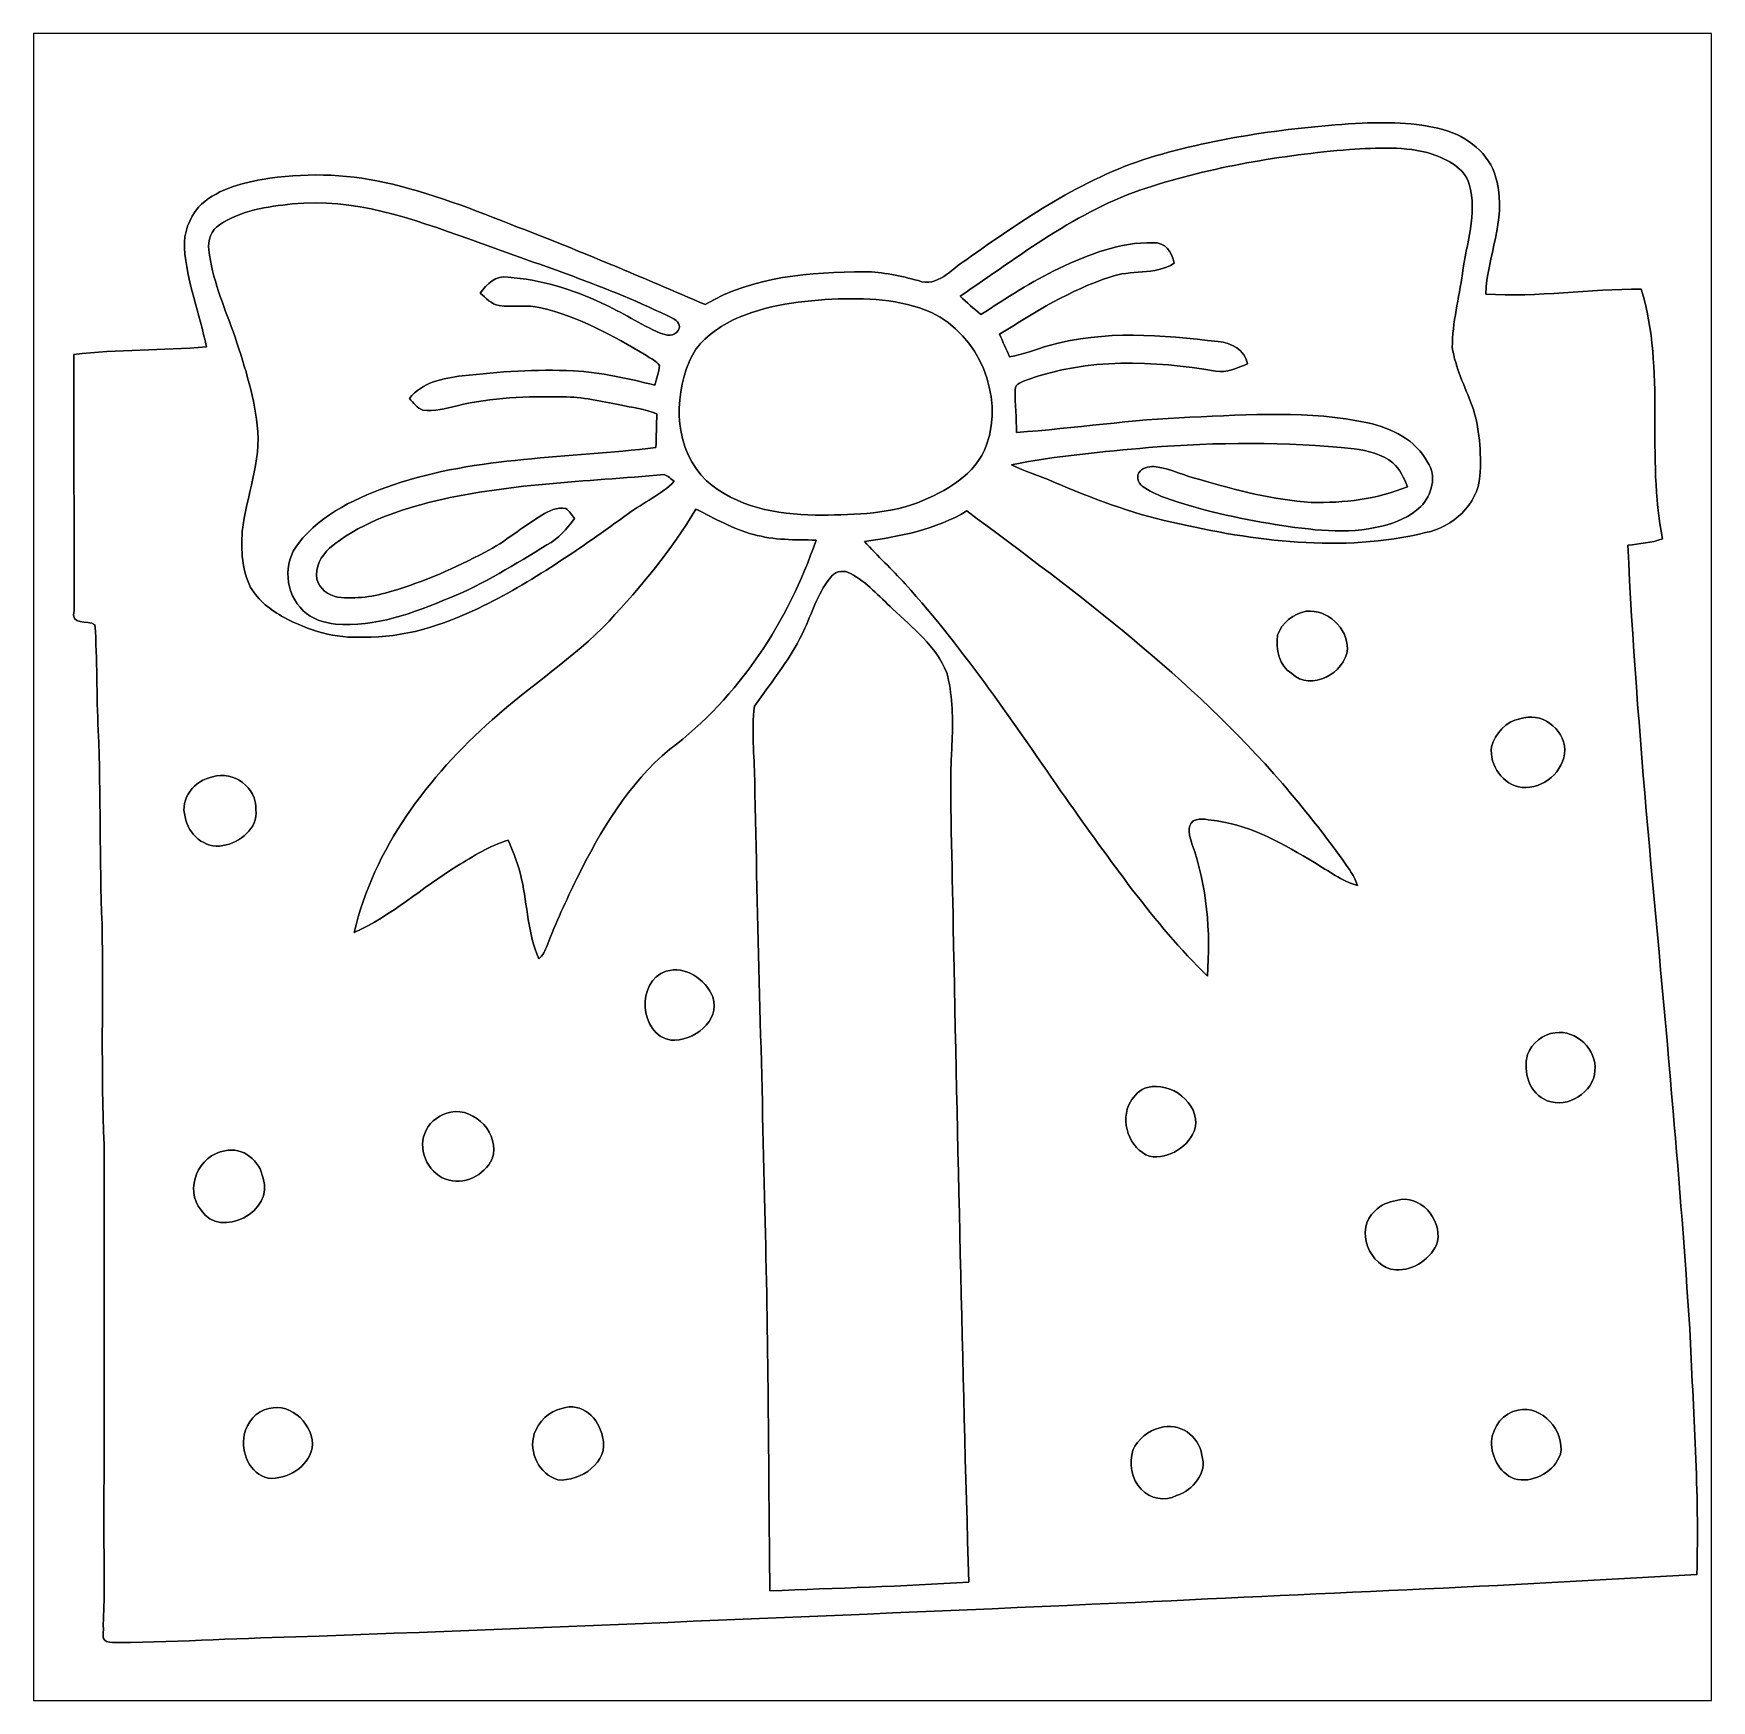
# Model space of a CAD drawing. Header units: centimetres. Extents: x -16.8 to 16.8, y -16.7 to 16.7.
import ezdxf

# ---------------------------------------------------------------- set-up
doc = ezdxf.new("R2010")
doc.units = ezdxf.units.CM
doc.header["$MEASUREMENT"] = 0
doc.layers.add('Layer 1', color=7, linetype='Continuous')

msp = doc.modelspace()

# ---------------------------------------------------------------- linework, layer by layer
at = {"layer": 'Layer 1', "color": 7}
for points, knots in [([(-16.77458, 16.66875), (-16.77458, 16.66875), (16.77458, 16.66875), (16.77458, 16.66875), (16.77458, 16.66875), (16.77458, 16.66875), (16.77458, -16.66875), (16.77458, -16.66875), (16.77458, -16.66875), (16.77458, -16.66875), (-16.77458, -16.66875), (-16.77458, -16.66875), (-16.77458, -16.66875), (-16.77458, -16.66875), (-16.77458, 16.66875), (-16.77458, 16.66875), (-16.77458, 16.66875), (-16.77458, 16.66875), (-16.77458, 16.66875), (-16.77458, 16.66875)], [0, 0, 0, 0, 0.16666667, 0.16666667, 0.16666667, 0.16666667, 0.33333333, 0.33333333, 0.33333333, 0.33333333, 0.5, 0.5, 0.5, 0.5, 0.66666667, 0.66666667, 0.66666667, 0.66666667, 1, 1, 1, 1]), ([(9.79029, 14.87699), (8.35201, 14.79585), (6.91339, 14.59512), (5.53014, 14.18308), (5.53014, 14.18308), (4.18359, 13.76116), (3.00531, 12.94553), (1.86478, 12.13908), (1.86478, 12.13908), (1.57268, 11.95423), (1.30246, 11.58628), (0.91475, 11.72704), (0.91475, 11.72704), (0.56303, 11.81876), (0.20743, 11.90449), (-0.15804, 11.90519), (-0.15804, 11.90519), (-1.24425, 11.89531), (-2.38725, 11.82017), (-3.34292, 11.24832), (-3.34292, 11.24832), (-4.58646, 11.78384), (-5.83283, 12.31336), (-7.09683, 12.79948), (-7.09683, 12.79948), (-7.96819, 13.14274), (-8.84273, 13.49199), (-9.75995, 13.69307), (-9.75995, 13.69307), (-10.5597, 13.87369), (-11.39402, 13.88181), (-12.20188, 13.75163), (-12.20188, 13.75163), (-12.65978, 13.66908), (-13.14062, 13.53644), (-13.47858, 13.19671), (-13.47858, 13.19671), (-13.66485, 12.97199), (-13.77315, 12.67848), (-13.75904, 12.38497), (-13.75904, 12.38497), (-13.70965, 11.70587), (-13.45353, 11.06593), (-13.31877, 10.40306), (-13.31877, 10.40306), (-14.20036, 10.32192), (-15.08936, 10.3572), (-15.96919, 10.25031), (-15.96919, 10.25031), (-15.97836, 8.54428), (-15.95614, 6.83789), (-15.96284, 5.13151), (-15.96284, 5.13151), (-16.04857, 4.82812), (-15.69896, 4.94171), (-15.54798, 4.84611), (-15.54798, 4.84611), (-15.49753, 4.14302), (-15.51693, 3.43676), (-15.48095, 2.73297), (-15.48095, 2.73297), (-15.42697, 1.44039), (-15.45731, 0.1464), (-15.40475, -1.14618), (-15.40475, -1.14618), (-15.38111, -2.61585), (-15.42838, -4.08658), (-15.36559, -5.5559), (-15.36559, -5.5559), (-15.36065, -7.79039), (-15.36383, -10.02453), (-15.36453, -12.25903), (-15.36453, -12.25903), (-15.38746, -13.23516), (-15.33772, -14.2113), (-15.38005, -15.18708), (-15.38005, -15.18708), (-15.35818, -15.26787), (-15.43262, -15.43932), (-15.31761, -15.48977), (-15.31761, -15.48977), (-15.16027, -15.53034), (-14.99447, -15.50141), (-14.83431, -15.51129), (-14.83431, -15.51129), (-13.57595, -15.48553), (-12.31935, -15.40475), (-11.06064, -15.38499), (-11.06064, -15.38499), (-5.74463, -15.17721), (-0.42863, -14.96166), (4.88632, -14.72424), (4.88632, -14.72424), (8.75206, -14.54044), (12.61957, -14.38204), (16.48248, -14.14815), (16.48248, -14.14815), (16.53328, -12.50597), (16.41052, -10.86626), (16.34208, -9.22655), (16.34208, -9.22655), (16.24259, -7.77734), (16.13711, -6.32813), (16.008, -4.88103), (16.008, -4.88103), (15.69508, -1.11054), (15.27563, 2.65324), (15.10312, 6.43396), (15.10312, 6.43396), (15.3349, 6.46994), (15.57337, 6.483), (15.79668, 6.56061), (15.79668, 6.56061), (15.4619, 8.20808), (15.86794, 9.93422), (15.37123, 11.55735), (15.37123, 11.55735), (14.33336, 11.56159), (13.30149, 11.38837), (12.26291, 11.45963), (12.26291, 11.45963), (12.28513, 12.21211), (12.67636, 12.93636), (12.48798, 13.69448), (12.48798, 13.69448), (12.39132, 14.19049), (11.97786, 14.56514), (11.51043, 14.71612), (11.51043, 14.71612), (10.95551, 14.89004), (10.36637, 14.89886), (9.79029, 14.87699)], [0, 0, 0, 0, 0.02941176, 0.02941176, 0.02941176, 0.02941176, 0.05882353, 0.05882353, 0.05882353, 0.05882353, 0.08823529, 0.08823529, 0.08823529, 0.08823529, 0.11764706, 0.11764706, 0.11764706, 0.11764706, 0.14705882, 0.14705882, 0.14705882, 0.14705882, 0.17647059, 0.17647059, 0.17647059, 0.17647059, 0.20588235, 0.20588235, 0.20588235, 0.20588235, 0.23529412, 0.23529412, 0.23529412, 0.23529412, 0.26470588, 0.26470588, 0.26470588, 0.26470588, 0.29411765, 0.29411765, 0.29411765, 0.29411765, 0.32352941, 0.32352941, 0.32352941, 0.32352941, 0.35294118, 0.35294118, 0.35294118, 0.35294118, 0.38235294, 0.38235294, 0.38235294, 0.38235294, 0.41176471, 0.41176471, 0.41176471, 0.41176471, 0.44117647, 0.44117647, 0.44117647, 0.44117647, 0.47058824, 0.47058824, 0.47058824, 0.47058824, 0.5, 0.5, 0.5, 0.5, 0.52941176, 0.52941176, 0.52941176, 0.52941176, 0.55882353, 0.55882353, 0.55882353, 0.55882353, 0.58823529, 0.58823529, 0.58823529, 0.58823529, 0.61764706, 0.61764706, 0.61764706, 0.61764706, 0.64705882, 0.64705882, 0.64705882, 0.64705882, 0.67647059, 0.67647059, 0.67647059, 0.67647059, 0.70588235, 0.70588235, 0.70588235, 0.70588235, 0.73529412, 0.73529412, 0.73529412, 0.73529412, 0.76470588, 0.76470588, 0.76470588, 0.76470588, 0.79411765, 0.79411765, 0.79411765, 0.79411765, 0.82352941, 0.82352941, 0.82352941, 0.82352941, 0.85294118, 0.85294118, 0.85294118, 0.85294118, 0.88235294, 0.88235294, 0.88235294, 0.88235294, 0.91176471, 0.91176471, 0.91176471, 0.91176471, 0.94117647, 0.94117647, 0.94117647, 0.94117647, 1, 1, 1, 1]), ([(9.54087, 14.34994), (10.08874, 14.37922), (10.65742, 14.42438), (11.18905, 14.25857), (11.18905, 14.25857), (11.48962, 14.15239), (11.8304, 13.98764), (11.93094, 13.6592), (11.93094, 13.6592), (12.10134, 13.06266), (11.87097, 12.46293), (11.79654, 11.87132), (11.79654, 11.87132), (11.72386, 11.37849), (11.59651, 10.89096), (11.59263, 10.39001), (11.59263, 10.39001), (11.65648, 9.98573), (11.84099, 9.61461), (11.98598, 9.23537), (11.98598, 9.23537), (12.14191, 8.7817), (12.17366, 8.2931), (12.14684, 7.81685), (12.14684, 7.81685), (12.0964, 7.24464), (11.60321, 6.79909), (11.05923, 6.68726), (11.05923, 6.68726), (9.38671, 6.28227), (7.63658, 6.51334), (5.98241, 6.89822), (5.98241, 6.89822), (5.16326, 7.07461), (4.38256, 7.37976), (3.6128, 7.70396), (3.6128, 7.70396), (3.33975, 7.82673), (3.04588, 7.90222), (2.78236, 8.04651), (2.78236, 8.04651), (3.68476, 8.22466), (4.6041, 8.30368), (5.51921, 8.38729), (5.51921, 8.38729), (6.88693, 8.49947), (8.26417, 8.50547), (9.62977, 8.36224), (9.62977, 8.36224), (9.90424, 8.32767), (10.18716, 8.25606), (10.4073, 8.08002), (10.4073, 8.08002), (10.55723, 7.96149), (10.62002, 7.77311), (10.69799, 7.60518), (10.69799, 7.60518), (10.09015, 7.35859), (9.4234, 7.27392), (8.77111, 7.29262), (8.77111, 7.29262), (8.01194, 7.34025), (7.27251, 7.53674), (6.54509, 7.747), (6.54509, 7.747), (6.25193, 7.82461), (5.97394, 7.95479), (5.67408, 8.00629), (5.67408, 8.00629), (5.56119, 8.01582), (5.42749, 8.00629), (5.34987, 7.91457), (5.34987, 7.91457), (5.26133, 7.83731), (5.31178, 7.68138), (5.39327, 7.61647), (5.39327, 7.61647), (5.52838, 7.5184), (5.68325, 7.4482), (5.83918, 7.38928), (5.83918, 7.38928), (6.55355, 7.12929), (7.30215, 6.9783), (8.04968, 6.84989), (8.04968, 6.84989), (8.75277, 6.74546), (9.48337, 6.63787), (10.18328, 6.81743), (10.18328, 6.81743), (10.46727, 6.88446), (10.74596, 7.00546), (10.96081, 7.2069), (10.96081, 7.2069), (11.18623, 7.43303), (11.28889, 7.82108), (11.09909, 8.09942), (11.09909, 8.09942), (10.86026, 8.53899), (10.37837, 8.7817), (9.906, 8.88224), (9.906, 8.88224), (8.73795, 9.13765), (7.53145, 9.04416), (6.34682, 8.99654), (6.34682, 8.99654), (5.18724, 8.94644), (4.03754, 8.77887), (2.88114, 8.68892), (2.88114, 8.68892), (2.87761, 8.97431), (2.85044, 9.25936), (2.85327, 9.54476), (2.85327, 9.54476), (2.84268, 9.67422), (3.01061, 9.70527), (3.09562, 9.74372), (3.09562, 9.74372), (4.2993, 10.18293), (5.61481, 10.12754), (6.86012, 9.91976), (6.86012, 9.91976), (7.08378, 9.86896), (7.29544, 9.98714), (7.50006, 10.06052), (7.50006, 10.06052), (7.44679, 10.34062), (7.17797, 10.48844), (6.91092, 10.50713), (6.91092, 10.50713), (5.79367, 10.64154), (4.63268, 10.73961), (3.53448, 10.4327), (3.53448, 10.4327), (3.2699, 10.3565), (3.01449, 10.24855), (2.74179, 10.20269), (2.74179, 10.20269), (2.67582, 10.35367), (2.60456, 10.50184), (2.54247, 10.65424), (2.54247, 10.65424), (3.24132, 11.09592), (3.95287, 11.54112), (4.74451, 11.79724), (4.74451, 11.79724), (5.16184, 11.95493), (5.63951, 11.82652), (6.02932, 12.07417), (6.02932, 12.07417), (6.00146, 12.29254), (5.848, 12.50174), (5.60599, 12.48445), (5.60599, 12.48445), (4.947, 12.50174), (4.31588, 12.24633), (3.7278, 11.97257), (3.7278, 11.97257), (3.181, 11.71434), (2.68005, 11.37179), (2.16853, 11.05253), (2.16853, 11.05253), (2.02777, 11.17177), (1.8796, 11.28289), (1.7526, 11.41765), (1.7526, 11.41765), (2.94146, 12.21669), (4.09469, 13.12933), (5.47441, 13.57947), (5.47441, 13.57947), (6.78956, 14.00704), (8.16504, 14.23317), (9.54087, 14.34994)], [0, 0, 0, 0, 0.02272727, 0.02272727, 0.02272727, 0.02272727, 0.04545455, 0.04545455, 0.04545455, 0.04545455, 0.06818182, 0.06818182, 0.06818182, 0.06818182, 0.09090909, 0.09090909, 0.09090909, 0.09090909, 0.11363636, 0.11363636, 0.11363636, 0.11363636, 0.13636364, 0.13636364, 0.13636364, 0.13636364, 0.15909091, 0.15909091, 0.15909091, 0.15909091, 0.18181818, 0.18181818, 0.18181818, 0.18181818, 0.20454545, 0.20454545, 0.20454545, 0.20454545, 0.22727273, 0.22727273, 0.22727273, 0.22727273, 0.25, 0.25, 0.25, 0.25, 0.27272727, 0.27272727, 0.27272727, 0.27272727, 0.29545455, 0.29545455, 0.29545455, 0.29545455, 0.31818182, 0.31818182, 0.31818182, 0.31818182, 0.34090909, 0.34090909, 0.34090909, 0.34090909, 0.36363636, 0.36363636, 0.36363636, 0.36363636, 0.38636364, 0.38636364, 0.38636364, 0.38636364, 0.40909091, 0.40909091, 0.40909091, 0.40909091, 0.43181818, 0.43181818, 0.43181818, 0.43181818, 0.45454545, 0.45454545, 0.45454545, 0.45454545, 0.47727273, 0.47727273, 0.47727273, 0.47727273, 0.5, 0.5, 0.5, 0.5, 0.52272727, 0.52272727, 0.52272727, 0.52272727, 0.54545455, 0.54545455, 0.54545455, 0.54545455, 0.56818182, 0.56818182, 0.56818182, 0.56818182, 0.59090909, 0.59090909, 0.59090909, 0.59090909, 0.61363636, 0.61363636, 0.61363636, 0.61363636, 0.63636364, 0.63636364, 0.63636364, 0.63636364, 0.65909091, 0.65909091, 0.65909091, 0.65909091, 0.68181818, 0.68181818, 0.68181818, 0.68181818, 0.70454545, 0.70454545, 0.70454545, 0.70454545, 0.72727273, 0.72727273, 0.72727273, 0.72727273, 0.75, 0.75, 0.75, 0.75, 0.77272727, 0.77272727, 0.77272727, 0.77272727, 0.79545455, 0.79545455, 0.79545455, 0.79545455, 0.81818182, 0.81818182, 0.81818182, 0.81818182, 0.84090909, 0.84090909, 0.84090909, 0.84090909, 0.86363636, 0.86363636, 0.86363636, 0.86363636, 0.88636364, 0.88636364, 0.88636364, 0.88636364, 0.90909091, 0.90909091, 0.90909091, 0.90909091, 0.93181818, 0.93181818, 0.93181818, 0.93181818, 0.95454545, 0.95454545, 0.95454545, 0.95454545, 1, 1, 1, 1]), ([(-11.60039, 13.26056), (-10.38154, 13.3918), (-9.20291, 12.96282), (-8.07403, 12.56206), (-8.07403, 12.56206), (-6.70278, 12.05442), (-5.29731, 11.62191), (-3.98533, 10.96821), (-3.98533, 10.96821), (-3.89855, 10.92835), (-3.81564, 10.82499), (-3.88832, 10.73291), (-3.88832, 10.73291), (-3.95852, 10.60062), (-4.12644, 10.63131), (-4.24462, 10.67682), (-4.24462, 10.67682), (-4.64891, 10.84686), (-5.01015, 11.10227), (-5.41267, 11.27584), (-5.41267, 11.27584), (-6.0004, 11.55629), (-6.63504, 11.75138), (-7.28733, 11.79336), (-7.28733, 11.79336), (-7.53181, 11.85086), (-7.71102, 11.65084), (-7.84366, 11.47939), (-7.84366, 11.47939), (-7.73324, 11.37779), (-7.62247, 11.25608), (-7.46725, 11.22998), (-7.46725, 11.22998), (-7.19138, 11.18835), (-6.90704, 11.25149), (-6.63434, 11.18517), (-6.63434, 11.18517), (-5.87551, 11.00631), (-5.18442, 10.62743), (-4.52191, 10.22738), (-4.52191, 10.22738), (-4.42983, 10.16988), (-4.32223, 10.12225), (-4.26191, 10.02736), (-4.26191, 10.02736), (-4.26685, 9.89295), (-4.32082, 9.76701), (-4.35328, 9.63789), (-4.35328, 9.63789), (-4.88809, 9.76806), (-5.42819, 9.89753), (-5.98064, 9.92011), (-5.98064, 9.92011), (-6.72289, 9.96386), (-7.46478, 9.90282), (-8.20244, 9.82451), (-8.20244, 9.82451), (-8.58591, 9.773), (-9.00783, 9.70033), (-9.25689, 9.36907), (-9.25689, 9.36907), (-9.17857, 9.2837), (-9.11154, 9.16905), (-8.9916, 9.13977), (-8.9916, 9.13977), (-8.75947, 9.09673), (-8.53193, 9.17504), (-8.30756, 9.22196), (-8.30756, 9.22196), (-7.61683, 9.39871), (-6.89928, 9.41282), (-6.19054, 9.40259), (-6.19054, 9.40259), (-5.80425, 9.40576), (-5.42643, 9.31545), (-5.05001, 9.24101), (-5.05001, 9.24101), (-4.80236, 9.19233), (-4.54942, 9.15846), (-4.31377, 9.06427), (-4.31377, 9.06427), (-4.318, 8.84061), (-4.324, 8.6166), (-4.33035, 8.39258), (-4.33035, 8.39258), (-6.08118, 8.16434), (-7.89058, 8.2229), (-9.57968, 7.64117), (-9.57968, 7.64117), (-10.28383, 7.40093), (-11.01337, 7.07707), (-11.47763, 6.46959), (-11.47763, 6.46959), (-11.80006, 6.08789), (-11.73974, 5.46629), (-11.38343, 5.12657), (-11.38343, 5.12657), (-11.21516, 4.95547), (-10.97033, 4.88597), (-10.7382, 4.85881), (-10.7382, 4.85881), (-9.94269, 4.7879), (-9.17504, 5.08071), (-8.45432, 5.38374), (-8.45432, 5.38374), (-7.76711, 5.65926), (-7.14199, 6.05896), (-6.51087, 6.44066), (-6.51087, 6.44066), (-6.27874, 6.56414), (-6.11082, 6.76487), (-5.95595, 6.97159), (-5.95595, 6.97159), (-6.01098, 7.0418), (-6.06108, 7.118), (-6.13339, 7.17197), (-6.13339, 7.17197), (-6.3059, 7.19526), (-6.47241, 7.12893), (-6.61211, 7.03439), (-6.61211, 7.03439), (-7.00229, 6.80826), (-7.33954, 6.50028), (-7.74347, 6.29779), (-7.74347, 6.29779), (-8.34002, 5.97994), (-8.96232, 5.70794), (-9.61037, 5.51392), (-9.61037, 5.51392), (-9.96068, 5.40949), (-10.32933, 5.35376), (-10.69516, 5.39468), (-10.69516, 5.39468), (-10.87967, 5.43348), (-11.06417, 5.56366), (-11.10756, 5.75557), (-11.10756, 5.75557), (-11.15589, 5.99334), (-11.02148, 6.21841), (-10.85709, 6.37646), (-10.85709, 6.37646), (-10.29123, 6.85059), (-9.58039, 7.10247), (-8.87589, 7.28804), (-8.87589, 7.28804), (-7.33601, 7.67221), (-5.73969, 7.70502), (-4.16807, 7.84966), (-4.16807, 7.84966), (-4.08834, 7.82567), (-4.02908, 7.76252), (-3.96416, 7.71349), (-3.96416, 7.71349), (-4.22522, 7.44149), (-4.58294, 7.29403), (-4.88068, 7.06826), (-4.88068, 7.06826), (-5.84059, 6.37434), (-6.81567, 5.68713), (-7.88564, 5.17137), (-7.88564, 5.17137), (-8.60249, 4.83517), (-9.37613, 4.57518), (-10.17729, 4.59846), (-10.17729, 4.59846), (-10.73362, 4.56001), (-11.27972, 4.73393), (-11.76584, 4.99145), (-11.76584, 4.99145), (-12.03043, 5.13468), (-12.28125, 5.328), (-12.43365, 5.59223), (-12.43365, 5.59223), (-12.60334, 5.9369), (-12.63121, 6.33236), (-12.60122, 6.70948), (-12.60122, 6.70948), (-12.52502, 7.4235), (-12.21246, 8.10577), (-12.30101, 8.83602), (-12.30101, 8.83602), (-12.37862, 9.47843), (-12.57547, 10.10003), (-12.78467, 10.71033), (-12.78467, 10.71033), (-12.98152, 11.24267), (-13.19953, 11.77396), (-13.27326, 12.34122), (-13.27326, 12.34122), (-13.28879, 12.52996), (-13.22881, 12.73986), (-13.05666, 12.84217), (-13.05666, 12.84217), (-12.6305, 13.13286), (-12.10204, 13.20765), (-11.60039, 13.26056)], [0, 0, 0, 0, 0.02, 0.02, 0.02, 0.02, 0.04, 0.04, 0.04, 0.04, 0.06, 0.06, 0.06, 0.06, 0.08, 0.08, 0.08, 0.08, 0.1, 0.1, 0.1, 0.1, 0.12, 0.12, 0.12, 0.12, 0.14, 0.14, 0.14, 0.14, 0.16, 0.16, 0.16, 0.16, 0.18, 0.18, 0.18, 0.18, 0.2, 0.2, 0.2, 0.2, 0.22, 0.22, 0.22, 0.22, 0.24, 0.24, 0.24, 0.24, 0.26, 0.26, 0.26, 0.26, 0.28, 0.28, 0.28, 0.28, 0.3, 0.3, 0.3, 0.3, 0.32, 0.32, 0.32, 0.32, 0.34, 0.34, 0.34, 0.34, 0.36, 0.36, 0.36, 0.36, 0.38, 0.38, 0.38, 0.38, 0.4, 0.4, 0.4, 0.4, 0.42, 0.42, 0.42, 0.42, 0.44, 0.44, 0.44, 0.44, 0.46, 0.46, 0.46, 0.46, 0.48, 0.48, 0.48, 0.48, 0.5, 0.5, 0.5, 0.5, 0.52, 0.52, 0.52, 0.52, 0.54, 0.54, 0.54, 0.54, 0.56, 0.56, 0.56, 0.56, 0.58, 0.58, 0.58, 0.58, 0.6, 0.6, 0.6, 0.6, 0.62, 0.62, 0.62, 0.62, 0.64, 0.64, 0.64, 0.64, 0.66, 0.66, 0.66, 0.66, 0.68, 0.68, 0.68, 0.68, 0.7, 0.7, 0.7, 0.7, 0.72, 0.72, 0.72, 0.72, 0.74, 0.74, 0.74, 0.74, 0.76, 0.76, 0.76, 0.76, 0.78, 0.78, 0.78, 0.78, 0.8, 0.8, 0.8, 0.8, 0.82, 0.82, 0.82, 0.82, 0.84, 0.84, 0.84, 0.84, 0.86, 0.86, 0.86, 0.86, 0.88, 0.88, 0.88, 0.88, 0.9, 0.9, 0.9, 0.9, 0.92, 0.92, 0.92, 0.92, 0.94, 0.94, 0.94, 0.94, 0.96, 0.96, 0.96, 0.96, 1, 1, 1, 1]), ([(-0.81315, 11.35733), (-0.14429, 11.38555), (0.55527, 11.36156), (1.17863, 11.09028), (1.17863, 11.09028), (2.1276, 10.63801), (2.6289, 9.43645), (2.28212, 8.44444), (2.28212, 8.44444), (2.06481, 7.83766), (1.45909, 7.51593), (0.90064, 7.28169), (0.90064, 7.28169), (0.24694, 7.04956), (-0.46143, 7.03721), (-1.14723, 7.03792), (-1.14723, 7.03792), (-1.91135, 7.0485), (-2.72944, 7.20231), (-3.3207, 7.7216), (-3.3207, 7.7216), (-3.94758, 8.33155), (-3.9938, 9.34438), (-3.65831, 10.11414), (-3.65831, 10.11414), (-3.52778, 10.46092), (-3.21698, 10.69728), (-2.9083, 10.87896), (-2.9083, 10.87896), (-2.2666, 11.22045), (-1.52894, 11.31358), (-0.81315, 11.35733)], [0, 0, 0, 0, 0.11111111, 0.11111111, 0.11111111, 0.11111111, 0.22222222, 0.22222222, 0.22222222, 0.22222222, 0.33333333, 0.33333333, 0.33333333, 0.33333333, 0.44444444, 0.44444444, 0.44444444, 0.44444444, 0.55555556, 0.55555556, 0.55555556, 0.55555556, 0.66666667, 0.66666667, 0.66666667, 0.66666667, 0.77777778, 0.77777778, 0.77777778, 0.77777778, 1, 1, 1, 1]), ([(-3.53131, 7.15539), (-3.15348, 6.97759), (-2.79153, 6.7497), (-2.38054, 6.65304), (-2.38054, 6.65304), (-1.9752, 6.53309), (-1.54764, 6.5465), (-1.12889, 6.53732), (-1.12889, 6.53732), (-1.6831, 4.90961), (-2.66912, 3.39972), (-4.04954, 2.35656), (-4.04954, 2.35656), (-4.88139, 1.67252), (-5.43948, 0.72531), (-5.91009, -0.2286), (-5.91009, -0.2286), (-6.12352, -0.66851), (-6.33271, -1.11196), (-6.50522, -1.56986), (-6.50522, -1.56986), (-6.54403, -1.66723), (-6.58566, -1.77059), (-6.6735, -1.8348), (-6.6735, -1.8348), (-6.89293, -1.33244), (-6.89928, -0.77117), (-7.01534, -0.24201), (-7.01534, -0.24201), (-7.07355, 0.02716), (-7.17515, 0.28328), (-7.28345, 0.53516), (-7.28345, 0.53516), (-7.65598, 0.43321), (-7.97913, 0.21237), (-8.30827, 0.01799), (-8.30827, 0.01799), (-9.00183, -0.40958), (-9.61637, -0.97331), (-10.36179, -1.31269), (-10.36179, -1.31269), (-9.9762, 0.37606), (-8.87942, 1.81293), (-7.60307, 2.9464), (-7.60307, 2.9464), (-6.84248, 3.62373), (-5.97711, 4.17971), (-5.26838, 4.91561), (-5.26838, 4.91561), (-4.62986, 5.6134), (-4.01355, 6.33801), (-3.53131, 7.15539)], [0, 0, 0, 0, 0.07142857, 0.07142857, 0.07142857, 0.07142857, 0.14285714, 0.14285714, 0.14285714, 0.14285714, 0.21428571, 0.21428571, 0.21428571, 0.21428571, 0.28571429, 0.28571429, 0.28571429, 0.28571429, 0.35714286, 0.35714286, 0.35714286, 0.35714286, 0.42857143, 0.42857143, 0.42857143, 0.42857143, 0.5, 0.5, 0.5, 0.5, 0.57142857, 0.57142857, 0.57142857, 0.57142857, 0.64285714, 0.64285714, 0.64285714, 0.64285714, 0.71428571, 0.71428571, 0.71428571, 0.71428571, 0.78571429, 0.78571429, 0.78571429, 0.78571429, 0.85714286, 0.85714286, 0.85714286, 0.85714286, 1, 1, 1, 1]), ([(-0.16016, 6.51157), (0.54681, 6.61035), (1.26647, 6.74687), (1.88666, 7.12047), (1.88666, 7.12047), (4.11621, 5.46206), (6.37505, 3.78742), (8.19467, 1.66829), (8.19467, 1.66829), (8.62295, 1.17475), (9.02617, 0.66005), (9.41141, 0.13264), (9.41141, 0.13264), (9.51865, -0.02681), (9.64247, -0.18344), (9.69433, -0.37218), (9.69433, -0.37218), (9.38142, -0.27552), (9.11542, -0.07691), (8.83602, 0.08678), (8.83602, 0.08678), (8.23313, 0.45579), (7.60024, 0.8128), (6.89081, 0.92287), (6.89081, 0.92287), (6.7377, 0.93133), (6.56131, 0.99483), (6.41315, 0.92604), (6.41315, 0.92604), (6.28086, 0.81386), (6.34083, 0.60607), (6.3881, 0.46567), (6.3881, 0.46567), (6.69184, -0.37924), (6.76134, -1.29611), (6.69713, -2.18616), (6.69713, -2.18616), (5.61128, -1.11372), (4.74239, 0.15099), (3.85727, 1.38748), (3.85727, 1.38748), (2.84127, 2.84939), (1.84714, 4.33634), (0.65405, 5.66314), (0.65405, 5.66314), (0.38911, 5.95207), (0.1016, 6.21947), (-0.16016, 6.51157)], [0, 0, 0, 0, 0.07692308, 0.07692308, 0.07692308, 0.07692308, 0.15384615, 0.15384615, 0.15384615, 0.15384615, 0.23076923, 0.23076923, 0.23076923, 0.23076923, 0.30769231, 0.30769231, 0.30769231, 0.30769231, 0.38461538, 0.38461538, 0.38461538, 0.38461538, 0.46153846, 0.46153846, 0.46153846, 0.46153846, 0.53846154, 0.53846154, 0.53846154, 0.53846154, 0.61538462, 0.61538462, 0.61538462, 0.61538462, 0.69230769, 0.69230769, 0.69230769, 0.69230769, 0.76923077, 0.76923077, 0.76923077, 0.76923077, 0.84615385, 0.84615385, 0.84615385, 0.84615385, 1, 1, 1, 1]), ([(-0.81139, 5.82119), (-0.72178, 5.92279), (-0.55739, 5.94219), (-0.44309, 5.86987), (-0.44309, 5.86987), (-0.11395, 5.69983), (0.133, 5.41267), (0.40181, 5.16467), (0.40181, 5.16467), (0.80363, 4.77802), (1.27353, 4.42207), (1.48519, 3.88585), (1.48519, 3.88585), (1.59738, 3.46922), (1.60761, 3.03318), (1.59526, 2.60421), (1.59526, 2.60421), (1.52329, 1.34267), (1.60408, 0.07973), (1.61219, -1.18216), (1.61219, -1.18216), (1.70568, -5.55519), (1.79493, -9.92858), (1.92546, -14.30091), (1.92546, -14.30091), (0.60113, -14.38663), (-0.72602, -14.42402), (-2.05211, -14.47624), (-2.05211, -14.47624), (-2.08139, -11.93765), (-2.07857, -9.39871), (-2.15547, -6.86047), (-2.15547, -6.86047), (-2.21051, -3.99133), (-2.30434, -1.12289), (-2.35479, 1.7466), (-2.35479, 1.7466), (-2.36538, 2.23485), (-2.41864, 2.72733), (-2.36114, 3.21345), (-2.36114, 3.21345), (-2.00907, 3.72216), (-1.60267, 4.20511), (-1.35326, 4.77732), (-1.35326, 4.77732), (-1.18745, 5.13256), (-1.07738, 5.52309), (-0.81139, 5.82119)], [0, 0, 0, 0, 0.07692308, 0.07692308, 0.07692308, 0.07692308, 0.15384615, 0.15384615, 0.15384615, 0.15384615, 0.23076923, 0.23076923, 0.23076923, 0.23076923, 0.30769231, 0.30769231, 0.30769231, 0.30769231, 0.38461538, 0.38461538, 0.38461538, 0.38461538, 0.46153846, 0.46153846, 0.46153846, 0.46153846, 0.53846154, 0.53846154, 0.53846154, 0.53846154, 0.61538462, 0.61538462, 0.61538462, 0.61538462, 0.69230769, 0.69230769, 0.69230769, 0.69230769, 0.76923077, 0.76923077, 0.76923077, 0.76923077, 0.84615385, 0.84615385, 0.84615385, 0.84615385, 1, 1, 1, 1]), ([(8.67481, 5.11387), (9.09884, 5.16467), (9.49501, 4.77873), (9.49784, 4.36069), (9.49784, 4.36069), (9.4555, 3.87068), (8.76794, 3.51296), (8.38165, 3.8668), (8.38165, 3.8668), (8.12377, 4.02343), (8.06027, 4.35645), (8.10013, 4.63444), (8.10013, 4.63444), (8.17421, 4.89056), (8.42257, 5.06271), (8.67481, 5.11387)], [0, 0, 0, 0, 0.2, 0.2, 0.2, 0.2, 0.4, 0.4, 0.4, 0.4, 0.6, 0.6, 0.6, 0.6, 1, 1, 1, 1]), ([(12.94447, 2.96298), (13.36604, 3.11573), (13.82219, 2.77601), (13.84476, 2.34315), (13.84476, 2.34315), (13.83242, 1.905), (13.41402, 1.55963), (12.98716, 1.58891), (12.98716, 1.58891), (12.6044, 1.63865), (12.33346, 2.02953), (12.37544, 2.40489), (12.37544, 2.40489), (12.44953, 2.66876), (12.66402, 2.91782), (12.94447, 2.96298)], [0, 0, 0, 0, 0.2, 0.2, 0.2, 0.2, 0.4, 0.4, 0.4, 0.4, 0.6, 0.6, 0.6, 0.6, 1, 1, 1, 1]), ([(-13.19671, 1.80022), (-12.77373, 1.93569), (-12.30701, 1.58891), (-12.32888, 1.14547), (-12.32888, 1.14547), (-12.28231, 0.76906), (-12.65202, 0.48507), (-12.98787, 0.42827), (-12.98787, 0.42827), (-13.34841, 0.35772), (-13.69554, 0.65299), (-13.7414, 1.00506), (-13.7414, 1.00506), (-13.86064, 1.36313), (-13.54526, 1.74025), (-13.19671, 1.80022)], [0, 0, 0, 0, 0.2, 0.2, 0.2, 0.2, 0.4, 0.4, 0.4, 0.4, 0.6, 0.6, 0.6, 0.6, 1, 1, 1, 1]), ([(-4.12715, -2.08598), (-3.74121, -1.96427), (-3.33904, -2.24719), (-3.19511, -2.59609), (-3.19511, -2.59609), (-3.02542, -3.08539), (-3.58987, -3.49003), (-4.03543, -3.46604), (-4.03543, -3.46604), (-4.66619, -3.34716), (-4.73146, -2.28353), (-4.12715, -2.08598)], [0, 0, 0, 0, 0.25, 0.25, 0.25, 0.25, 0.5, 0.5, 0.5, 0.5, 1, 1, 1, 1]), ([(13.65003, -3.31505), (14.07054, -3.25226), (14.48506, -3.65125), (14.4459, -4.07494), (14.4459, -4.07494), (14.41767, -4.51238), (13.89733, -4.832), (13.49304, -4.67431), (13.49304, -4.67431), (13.13639, -4.54342), (13.00198, -4.09222), (13.09617, -3.75109), (13.09617, -3.75109), (13.18401, -3.52178), (13.4052, -3.34433), (13.65003, -3.31505)], [0, 0, 0, 0, 0.2, 0.2, 0.2, 0.2, 0.4, 0.4, 0.4, 0.4, 0.6, 0.6, 0.6, 0.6, 1, 1, 1, 1]), ([(5.50122, -4.40937), (5.96265, -4.2859), (6.54579, -4.71876), (6.45477, -5.21723), (6.45477, -5.21723), (6.34118, -5.59012), (5.92561, -5.84764), (5.54179, -5.78626), (5.54179, -5.78626), (5.12692, -5.63951), (4.94277, -5.07506), (5.15549, -4.69724), (5.15549, -4.69724), (5.23946, -4.57341), (5.3467, -4.44147), (5.50122, -4.40937)], [0, 0, 0, 0, 0.2, 0.2, 0.2, 0.2, 0.4, 0.4, 0.4, 0.4, 0.6, 0.6, 0.6, 0.6, 1, 1, 1, 1]), ([(-8.43386, -4.9022), (-7.93997, -4.81118), (-7.44008, -5.34952), (-7.60342, -5.83636), (-7.60342, -5.83636), (-7.75723, -6.16761), (-8.18233, -6.38281), (-8.53405, -6.24346), (-8.53405, -6.24346), (-8.90764, -6.10517), (-9.11331, -5.61658), (-8.92246, -5.26097), (-8.92246, -5.26097), (-8.83426, -5.06695), (-8.63353, -4.95124), (-8.43386, -4.9022)], [0, 0, 0, 0, 0.2, 0.2, 0.2, 0.2, 0.4, 0.4, 0.4, 0.4, 0.6, 0.6, 0.6, 0.6, 1, 1, 1, 1]), ([(-12.94941, -5.67937), (-12.59381, -5.58447), (-12.24068, -5.88186), (-12.18671, -6.22582), (-12.18671, -6.22582), (-11.94611, -6.88199), (-13.04255, -7.46196), (-13.42319, -6.86153), (-13.42319, -6.86153), (-13.76892, -6.44807), (-13.47929, -5.75028), (-12.94941, -5.67937)], [0, 0, 0, 0, 0.25, 0.25, 0.25, 0.25, 0.5, 0.5, 0.5, 0.5, 1, 1, 1, 1]), ([(10.47574, -6.66962), (10.94952, -6.53027), (11.3792, -7.03827), (11.29982, -7.49053), (11.29982, -7.49053), (11.18517, -7.83519), (10.8204, -8.07297), (10.46092, -8.05815), (10.46092, -8.05815), (9.92964, -8.01405), (9.63507, -7.23688), (10.04817, -6.87423), (10.04817, -6.87423), (10.16176, -6.75958), (10.3184, -6.69537), (10.47574, -6.66962)], [0, 0, 0, 0, 0.2, 0.2, 0.2, 0.2, 0.4, 0.4, 0.4, 0.4, 0.6, 0.6, 0.6, 0.6, 1, 1, 1, 1]), ([(-12.06747, -10.82957), (-11.61133, -10.70998), (-11.15448, -11.17141), (-11.20105, -11.62262), (-11.20105, -11.62262), (-11.28818, -12.00679), (-11.70481, -12.25444), (-12.08193, -12.2241), (-12.08193, -12.2241), (-12.45658, -12.14684), (-12.62909, -11.70093), (-12.56065, -11.35662), (-12.56065, -11.35662), (-12.50491, -11.11426), (-12.3257, -10.87191), (-12.06747, -10.82957)], [0, 0, 0, 0, 0.2, 0.2, 0.2, 0.2, 0.4, 0.4, 0.4, 0.4, 0.6, 0.6, 0.6, 0.6, 1, 1, 1, 1]), ([(-6.21171, -10.82851), (-5.81484, -10.69128), (-5.45994, -11.02819), (-5.39926, -11.39931), (-5.39926, -11.39931), (-5.25004, -11.90449), (-5.84553, -12.29607), (-6.29109, -12.25797), (-6.29109, -12.25797), (-6.66291, -12.13661), (-6.88199, -11.71293), (-6.7631, -11.33651), (-6.7631, -11.33651), (-6.67773, -11.09416), (-6.46677, -10.88178), (-6.21171, -10.82851)], [0, 0, 0, 0, 0.2, 0.2, 0.2, 0.2, 0.4, 0.4, 0.4, 0.4, 0.6, 0.6, 0.6, 0.6, 1, 1, 1, 1]), ([(12.90884, -10.86414), (13.39039, -10.75549), (13.84371, -11.28113), (13.75657, -11.74397), (13.75657, -11.74397), (13.63274, -12.08193), (13.25562, -12.30595), (12.90002, -12.25197), (12.90002, -12.25197), (12.55783, -12.1726), (12.37509, -11.81488), (12.37368, -11.48821), (12.37368, -11.48821), (12.40437, -11.19893), (12.60687, -10.90965), (12.90884, -10.86414)], [0, 0, 0, 0, 0.2, 0.2, 0.2, 0.2, 0.4, 0.4, 0.4, 0.4, 0.6, 0.6, 0.6, 0.6, 1, 1, 1, 1]), ([(5.74746, -11.21622), (6.12599, -11.09416), (6.53591, -11.37744), (6.58248, -11.76373), (6.58248, -11.76373), (6.7116, -12.11333), (6.39762, -12.4647), (6.08154, -12.57124), (6.08154, -12.57124), (5.84906, -12.69259), (5.54531, -12.63932), (5.37316, -12.44247), (5.37316, -12.44247), (5.17066, -12.24492), (5.13397, -11.92318), (5.20488, -11.66142), (5.20488, -11.66142), (5.30825, -11.44482), (5.51215, -11.27125), (5.74746, -11.21622)], [0, 0, 0, 0, 0.16666667, 0.16666667, 0.16666667, 0.16666667, 0.33333333, 0.33333333, 0.33333333, 0.33333333, 0.5, 0.5, 0.5, 0.5, 0.66666667, 0.66666667, 0.66666667, 0.66666667, 1, 1, 1, 1])]:
    msp.add_open_spline(points, degree=3, knots=knots, dxfattribs=at)
at = {"layer": 'Layer 1', "color": 250}
for points, knots in [([(9.79029, 14.87699), (10.36637, 14.89886), (10.95551, 14.89004), (11.51043, 14.71612), (11.51043, 14.71612), (11.97786, 14.56514), (12.39132, 14.19049), (12.48798, 13.69448), (12.48798, 13.69448), (12.67636, 12.93636), (12.28513, 12.21211), (12.26291, 11.45963), (12.26291, 11.45963), (13.30149, 11.38837), (14.33336, 11.56159), (15.37123, 11.55735), (15.37123, 11.55735), (15.86794, 9.93422), (15.4619, 8.20808), (15.79668, 6.56061), (15.79668, 6.56061), (15.57337, 6.483), (15.3349, 6.46994), (15.10312, 6.43396), (15.10312, 6.43396), (15.27563, 2.65324), (15.69508, -1.11054), (16.008, -4.88103), (16.008, -4.88103), (16.13711, -6.32813), (16.24259, -7.77734), (16.34208, -9.22655), (16.34208, -9.22655), (16.41052, -10.86626), (16.53328, -12.50597), (16.48248, -14.14815), (16.48248, -14.14815), (12.61957, -14.38204), (8.75206, -14.54044), (4.88632, -14.72424), (4.88632, -14.72424), (-0.42863, -14.96166), (-5.74463, -15.17721), (-11.06064, -15.38499), (-11.06064, -15.38499), (-12.31935, -15.40475), (-13.57595, -15.48553), (-14.83431, -15.51129), (-14.83431, -15.51129), (-14.99447, -15.50141), (-15.16027, -15.53034), (-15.31761, -15.48977), (-15.31761, -15.48977), (-15.43262, -15.43932), (-15.35818, -15.26787), (-15.38005, -15.18708), (-15.38005, -15.18708), (-15.33772, -14.2113), (-15.38746, -13.23516), (-15.36453, -12.25903), (-15.36453, -12.25903), (-15.36383, -10.02453), (-15.36065, -7.79039), (-15.36559, -5.5559), (-15.36559, -5.5559), (-15.42838, -4.08658), (-15.38111, -2.61585), (-15.40475, -1.14618), (-15.40475, -1.14618), (-15.45731, 0.1464), (-15.42697, 1.44039), (-15.48095, 2.73297), (-15.48095, 2.73297), (-15.51693, 3.43676), (-15.49753, 4.14302), (-15.54798, 4.84611), (-15.54798, 4.84611), (-15.69896, 4.94171), (-16.04857, 4.82812), (-15.96284, 5.13151), (-15.96284, 5.13151), (-15.95614, 6.83789), (-15.97836, 8.54428), (-15.96919, 10.25031), (-15.96919, 10.25031), (-15.08936, 10.3572), (-14.20036, 10.32192), (-13.31877, 10.40306), (-13.31877, 10.40306), (-13.45353, 11.06593), (-13.70965, 11.70587), (-13.75904, 12.38497), (-13.75904, 12.38497), (-13.77315, 12.67848), (-13.66485, 12.97199), (-13.47858, 13.19671), (-13.47858, 13.19671), (-13.14062, 13.53644), (-12.65978, 13.66908), (-12.20188, 13.75163), (-12.20188, 13.75163), (-11.39402, 13.88181), (-10.5597, 13.87369), (-9.75995, 13.69307), (-9.75995, 13.69307), (-8.84273, 13.49199), (-7.96819, 13.14274), (-7.09683, 12.79948), (-7.09683, 12.79948), (-5.83283, 12.31336), (-4.58646, 11.78384), (-3.34292, 11.24832), (-3.34292, 11.24832), (-2.38725, 11.82017), (-1.24425, 11.89531), (-0.15804, 11.90519), (-0.15804, 11.90519), (0.20743, 11.90449), (0.56303, 11.81876), (0.91475, 11.72704), (0.91475, 11.72704), (1.30246, 11.58628), (1.57268, 11.95423), (1.86478, 12.13908), (1.86478, 12.13908), (3.00531, 12.94553), (4.18359, 13.76116), (5.53014, 14.18308), (5.53014, 14.18308), (6.91339, 14.59512), (8.35201, 14.79585), (9.79029, 14.87699), (9.79029, 14.87699), (9.79029, 14.87699), (9.79029, 14.87699), (9.79029, 14.87699)], [0, 0, 0, 0, 0.02857143, 0.02857143, 0.02857143, 0.02857143, 0.05714286, 0.05714286, 0.05714286, 0.05714286, 0.08571429, 0.08571429, 0.08571429, 0.08571429, 0.11428571, 0.11428571, 0.11428571, 0.11428571, 0.14285714, 0.14285714, 0.14285714, 0.14285714, 0.17142857, 0.17142857, 0.17142857, 0.17142857, 0.2, 0.2, 0.2, 0.2, 0.22857143, 0.22857143, 0.22857143, 0.22857143, 0.25714286, 0.25714286, 0.25714286, 0.25714286, 0.28571429, 0.28571429, 0.28571429, 0.28571429, 0.31428571, 0.31428571, 0.31428571, 0.31428571, 0.34285714, 0.34285714, 0.34285714, 0.34285714, 0.37142857, 0.37142857, 0.37142857, 0.37142857, 0.4, 0.4, 0.4, 0.4, 0.42857143, 0.42857143, 0.42857143, 0.42857143, 0.45714286, 0.45714286, 0.45714286, 0.45714286, 0.48571429, 0.48571429, 0.48571429, 0.48571429, 0.51428571, 0.51428571, 0.51428571, 0.51428571, 0.54285714, 0.54285714, 0.54285714, 0.54285714, 0.57142857, 0.57142857, 0.57142857, 0.57142857, 0.6, 0.6, 0.6, 0.6, 0.62857143, 0.62857143, 0.62857143, 0.62857143, 0.65714286, 0.65714286, 0.65714286, 0.65714286, 0.68571429, 0.68571429, 0.68571429, 0.68571429, 0.71428571, 0.71428571, 0.71428571, 0.71428571, 0.74285714, 0.74285714, 0.74285714, 0.74285714, 0.77142857, 0.77142857, 0.77142857, 0.77142857, 0.8, 0.8, 0.8, 0.8, 0.82857143, 0.82857143, 0.82857143, 0.82857143, 0.85714286, 0.85714286, 0.85714286, 0.85714286, 0.88571429, 0.88571429, 0.88571429, 0.88571429, 0.91428571, 0.91428571, 0.91428571, 0.91428571, 0.94285714, 0.94285714, 0.94285714, 0.94285714, 1, 1, 1, 1]), ([(9.54087, 14.34994), (8.16504, 14.23317), (6.78956, 14.00704), (5.47441, 13.57947), (5.47441, 13.57947), (4.09469, 13.12933), (2.94146, 12.21669), (1.7526, 11.41765), (1.7526, 11.41765), (1.8796, 11.28289), (2.02777, 11.17177), (2.16853, 11.05253), (2.16853, 11.05253), (2.68005, 11.37179), (3.181, 11.71434), (3.7278, 11.97257), (3.7278, 11.97257), (4.31588, 12.24633), (4.947, 12.50174), (5.60599, 12.48445), (5.60599, 12.48445), (5.848, 12.50174), (6.00146, 12.29254), (6.02932, 12.07417), (6.02932, 12.07417), (5.63951, 11.82652), (5.16184, 11.95493), (4.74451, 11.79724), (4.74451, 11.79724), (3.95287, 11.54112), (3.24132, 11.09592), (2.54247, 10.65424), (2.54247, 10.65424), (2.60456, 10.50184), (2.67582, 10.35367), (2.74179, 10.20269), (2.74179, 10.20269), (3.01449, 10.24855), (3.2699, 10.3565), (3.53448, 10.4327), (3.53448, 10.4327), (4.63268, 10.73961), (5.79367, 10.64154), (6.91092, 10.50713), (6.91092, 10.50713), (7.17797, 10.48844), (7.44679, 10.34062), (7.50006, 10.06052), (7.50006, 10.06052), (7.29544, 9.98714), (7.08378, 9.86896), (6.86012, 9.91976), (6.86012, 9.91976), (5.61481, 10.12754), (4.2993, 10.18293), (3.09562, 9.74372), (3.09562, 9.74372), (3.01061, 9.70527), (2.84268, 9.67422), (2.85327, 9.54476), (2.85327, 9.54476), (2.85044, 9.25936), (2.87761, 8.97431), (2.88114, 8.68892), (2.88114, 8.68892), (4.03754, 8.77887), (5.18724, 8.94644), (6.34682, 8.99654), (6.34682, 8.99654), (7.53145, 9.04416), (8.73795, 9.13765), (9.906, 8.88224), (9.906, 8.88224), (10.37837, 8.7817), (10.86026, 8.53899), (11.09909, 8.09942), (11.09909, 8.09942), (11.28889, 7.82108), (11.18623, 7.43303), (10.96081, 7.2069), (10.96081, 7.2069), (10.74596, 7.00546), (10.46727, 6.88446), (10.18328, 6.81743), (10.18328, 6.81743), (9.48337, 6.63787), (8.75277, 6.74546), (8.04968, 6.84989), (8.04968, 6.84989), (7.30215, 6.9783), (6.55355, 7.12929), (5.83918, 7.38928), (5.83918, 7.38928), (5.68325, 7.4482), (5.52838, 7.5184), (5.39327, 7.61647), (5.39327, 7.61647), (5.31178, 7.68138), (5.26133, 7.83731), (5.34987, 7.91457), (5.34987, 7.91457), (5.42749, 8.00629), (5.56119, 8.01582), (5.67408, 8.00629), (5.67408, 8.00629), (5.97394, 7.95479), (6.25193, 7.82461), (6.54509, 7.747), (6.54509, 7.747), (7.27251, 7.53674), (8.01194, 7.34025), (8.77111, 7.29262), (8.77111, 7.29262), (9.4234, 7.27392), (10.09015, 7.35859), (10.69799, 7.60518), (10.69799, 7.60518), (10.62002, 7.77311), (10.55723, 7.96149), (10.4073, 8.08002), (10.4073, 8.08002), (10.18716, 8.25606), (9.90424, 8.32767), (9.62977, 8.36224), (9.62977, 8.36224), (8.26417, 8.50547), (6.88693, 8.49947), (5.51921, 8.38729), (5.51921, 8.38729), (4.6041, 8.30368), (3.68476, 8.22466), (2.78236, 8.04651), (2.78236, 8.04651), (3.04588, 7.90222), (3.33975, 7.82673), (3.6128, 7.70396), (3.6128, 7.70396), (4.38256, 7.37976), (5.16326, 7.07461), (5.98241, 6.89822), (5.98241, 6.89822), (7.63658, 6.51334), (9.38671, 6.28227), (11.05923, 6.68726), (11.05923, 6.68726), (11.60321, 6.79909), (12.0964, 7.24464), (12.14684, 7.81685), (12.14684, 7.81685), (12.17366, 8.2931), (12.14191, 8.7817), (11.98598, 9.23537), (11.98598, 9.23537), (11.84099, 9.61461), (11.65648, 9.98573), (11.59263, 10.39001), (11.59263, 10.39001), (11.59651, 10.89096), (11.72386, 11.37849), (11.79654, 11.87132), (11.79654, 11.87132), (11.87097, 12.46293), (12.10134, 13.06266), (11.93094, 13.6592), (11.93094, 13.6592), (11.8304, 13.98764), (11.48962, 14.15239), (11.18905, 14.25857), (11.18905, 14.25857), (10.65742, 14.42438), (10.08874, 14.37922), (9.54087, 14.34994), (9.54087, 14.34994), (9.54087, 14.34994), (9.54087, 14.34994), (9.54087, 14.34994)], [0, 0, 0, 0, 0.02222222, 0.02222222, 0.02222222, 0.02222222, 0.04444444, 0.04444444, 0.04444444, 0.04444444, 0.06666667, 0.06666667, 0.06666667, 0.06666667, 0.08888889, 0.08888889, 0.08888889, 0.08888889, 0.11111111, 0.11111111, 0.11111111, 0.11111111, 0.13333333, 0.13333333, 0.13333333, 0.13333333, 0.15555556, 0.15555556, 0.15555556, 0.15555556, 0.17777778, 0.17777778, 0.17777778, 0.17777778, 0.2, 0.2, 0.2, 0.2, 0.22222222, 0.22222222, 0.22222222, 0.22222222, 0.24444444, 0.24444444, 0.24444444, 0.24444444, 0.26666667, 0.26666667, 0.26666667, 0.26666667, 0.28888889, 0.28888889, 0.28888889, 0.28888889, 0.31111111, 0.31111111, 0.31111111, 0.31111111, 0.33333333, 0.33333333, 0.33333333, 0.33333333, 0.35555556, 0.35555556, 0.35555556, 0.35555556, 0.37777778, 0.37777778, 0.37777778, 0.37777778, 0.4, 0.4, 0.4, 0.4, 0.42222222, 0.42222222, 0.42222222, 0.42222222, 0.44444444, 0.44444444, 0.44444444, 0.44444444, 0.46666667, 0.46666667, 0.46666667, 0.46666667, 0.48888889, 0.48888889, 0.48888889, 0.48888889, 0.51111111, 0.51111111, 0.51111111, 0.51111111, 0.53333333, 0.53333333, 0.53333333, 0.53333333, 0.55555556, 0.55555556, 0.55555556, 0.55555556, 0.57777778, 0.57777778, 0.57777778, 0.57777778, 0.6, 0.6, 0.6, 0.6, 0.62222222, 0.62222222, 0.62222222, 0.62222222, 0.64444444, 0.64444444, 0.64444444, 0.64444444, 0.66666667, 0.66666667, 0.66666667, 0.66666667, 0.68888889, 0.68888889, 0.68888889, 0.68888889, 0.71111111, 0.71111111, 0.71111111, 0.71111111, 0.73333333, 0.73333333, 0.73333333, 0.73333333, 0.75555556, 0.75555556, 0.75555556, 0.75555556, 0.77777778, 0.77777778, 0.77777778, 0.77777778, 0.8, 0.8, 0.8, 0.8, 0.82222222, 0.82222222, 0.82222222, 0.82222222, 0.84444444, 0.84444444, 0.84444444, 0.84444444, 0.86666667, 0.86666667, 0.86666667, 0.86666667, 0.88888889, 0.88888889, 0.88888889, 0.88888889, 0.91111111, 0.91111111, 0.91111111, 0.91111111, 0.93333333, 0.93333333, 0.93333333, 0.93333333, 0.95555556, 0.95555556, 0.95555556, 0.95555556, 1, 1, 1, 1]), ([(-11.60039, 13.26056), (-12.10204, 13.20765), (-12.6305, 13.13286), (-13.05666, 12.84217), (-13.05666, 12.84217), (-13.22881, 12.73986), (-13.28879, 12.52996), (-13.27326, 12.34122), (-13.27326, 12.34122), (-13.19953, 11.77396), (-12.98152, 11.24267), (-12.78467, 10.71033), (-12.78467, 10.71033), (-12.57547, 10.10003), (-12.37862, 9.47843), (-12.30101, 8.83602), (-12.30101, 8.83602), (-12.21246, 8.10577), (-12.52502, 7.4235), (-12.60122, 6.70948), (-12.60122, 6.70948), (-12.63121, 6.33236), (-12.60334, 5.9369), (-12.43365, 5.59223), (-12.43365, 5.59223), (-12.28125, 5.328), (-12.03043, 5.13468), (-11.76584, 4.99145), (-11.76584, 4.99145), (-11.27972, 4.73393), (-10.73362, 4.56001), (-10.17729, 4.59846), (-10.17729, 4.59846), (-9.37613, 4.57518), (-8.60249, 4.83517), (-7.88564, 5.17137), (-7.88564, 5.17137), (-6.81567, 5.68713), (-5.84059, 6.37434), (-4.88068, 7.06826), (-4.88068, 7.06826), (-4.58294, 7.29403), (-4.22522, 7.44149), (-3.96416, 7.71349), (-3.96416, 7.71349), (-4.02908, 7.76252), (-4.08834, 7.82567), (-4.16807, 7.84966), (-4.16807, 7.84966), (-5.73969, 7.70502), (-7.33601, 7.67221), (-8.87589, 7.28804), (-8.87589, 7.28804), (-9.58039, 7.10247), (-10.29123, 6.85059), (-10.85709, 6.37646), (-10.85709, 6.37646), (-11.02148, 6.21841), (-11.15589, 5.99334), (-11.10756, 5.75557), (-11.10756, 5.75557), (-11.06417, 5.56366), (-10.87967, 5.43348), (-10.69516, 5.39468), (-10.69516, 5.39468), (-10.32933, 5.35376), (-9.96068, 5.40949), (-9.61037, 5.51392), (-9.61037, 5.51392), (-8.96232, 5.70794), (-8.34002, 5.97994), (-7.74347, 6.29779), (-7.74347, 6.29779), (-7.33954, 6.50028), (-7.00229, 6.80826), (-6.61211, 7.03439), (-6.61211, 7.03439), (-6.47241, 7.12893), (-6.3059, 7.19526), (-6.13339, 7.17197), (-6.13339, 7.17197), (-6.06108, 7.118), (-6.01098, 7.0418), (-5.95595, 6.97159), (-5.95595, 6.97159), (-6.11082, 6.76487), (-6.27874, 6.56414), (-6.51087, 6.44066), (-6.51087, 6.44066), (-7.14199, 6.05896), (-7.76711, 5.65926), (-8.45432, 5.38374), (-8.45432, 5.38374), (-9.17504, 5.08071), (-9.94269, 4.7879), (-10.7382, 4.85881), (-10.7382, 4.85881), (-10.97033, 4.88597), (-11.21516, 4.95547), (-11.38343, 5.12657), (-11.38343, 5.12657), (-11.73974, 5.46629), (-11.80006, 6.08789), (-11.47763, 6.46959), (-11.47763, 6.46959), (-11.01337, 7.07707), (-10.28383, 7.40093), (-9.57968, 7.64117), (-9.57968, 7.64117), (-7.89058, 8.2229), (-6.08118, 8.16434), (-4.33035, 8.39258), (-4.33035, 8.39258), (-4.324, 8.6166), (-4.318, 8.84061), (-4.31377, 9.06427), (-4.31377, 9.06427), (-4.54942, 9.15846), (-4.80236, 9.19233), (-5.05001, 9.24101), (-5.05001, 9.24101), (-5.42643, 9.31545), (-5.80425, 9.40576), (-6.19054, 9.40259), (-6.19054, 9.40259), (-6.89928, 9.41282), (-7.61683, 9.39871), (-8.30756, 9.22196), (-8.30756, 9.22196), (-8.53193, 9.17504), (-8.75947, 9.09673), (-8.9916, 9.13977), (-8.9916, 9.13977), (-9.11154, 9.16905), (-9.17857, 9.2837), (-9.25689, 9.36907), (-9.25689, 9.36907), (-9.00783, 9.70033), (-8.58591, 9.773), (-8.20244, 9.82451), (-8.20244, 9.82451), (-7.46478, 9.90282), (-6.72289, 9.96386), (-5.98064, 9.92011), (-5.98064, 9.92011), (-5.42819, 9.89753), (-4.88809, 9.76806), (-4.35328, 9.63789), (-4.35328, 9.63789), (-4.32082, 9.76701), (-4.26685, 9.89295), (-4.26191, 10.02736), (-4.26191, 10.02736), (-4.32223, 10.12225), (-4.42983, 10.16988), (-4.52191, 10.22738), (-4.52191, 10.22738), (-5.18442, 10.62743), (-5.87551, 11.00631), (-6.63434, 11.18517), (-6.63434, 11.18517), (-6.90704, 11.25149), (-7.19138, 11.18835), (-7.46725, 11.22998), (-7.46725, 11.22998), (-7.62247, 11.25608), (-7.73324, 11.37779), (-7.84366, 11.47939), (-7.84366, 11.47939), (-7.71102, 11.65084), (-7.53181, 11.85086), (-7.28733, 11.79336), (-7.28733, 11.79336), (-6.63504, 11.75138), (-6.0004, 11.55629), (-5.41267, 11.27584), (-5.41267, 11.27584), (-5.01015, 11.10227), (-4.64891, 10.84686), (-4.24462, 10.67682), (-4.24462, 10.67682), (-4.12644, 10.63131), (-3.95852, 10.60062), (-3.88832, 10.73291), (-3.88832, 10.73291), (-3.81564, 10.82499), (-3.89855, 10.92835), (-3.98533, 10.96821), (-3.98533, 10.96821), (-5.29731, 11.62191), (-6.70278, 12.05442), (-8.07403, 12.56206), (-8.07403, 12.56206), (-9.20291, 12.96282), (-10.38154, 13.3918), (-11.60039, 13.26056), (-11.60039, 13.26056), (-11.60039, 13.26056), (-11.60039, 13.26056), (-11.60039, 13.26056)], [0, 0, 0, 0, 0.01960784, 0.01960784, 0.01960784, 0.01960784, 0.03921569, 0.03921569, 0.03921569, 0.03921569, 0.05882353, 0.05882353, 0.05882353, 0.05882353, 0.07843137, 0.07843137, 0.07843137, 0.07843137, 0.09803922, 0.09803922, 0.09803922, 0.09803922, 0.11764706, 0.11764706, 0.11764706, 0.11764706, 0.1372549, 0.1372549, 0.1372549, 0.1372549, 0.15686275, 0.15686275, 0.15686275, 0.15686275, 0.17647059, 0.17647059, 0.17647059, 0.17647059, 0.19607843, 0.19607843, 0.19607843, 0.19607843, 0.21568627, 0.21568627, 0.21568627, 0.21568627, 0.23529412, 0.23529412, 0.23529412, 0.23529412, 0.25490196, 0.25490196, 0.25490196, 0.25490196, 0.2745098, 0.2745098, 0.2745098, 0.2745098, 0.29411765, 0.29411765, 0.29411765, 0.29411765, 0.31372549, 0.31372549, 0.31372549, 0.31372549, 0.33333333, 0.33333333, 0.33333333, 0.33333333, 0.35294118, 0.35294118, 0.35294118, 0.35294118, 0.37254902, 0.37254902, 0.37254902, 0.37254902, 0.39215686, 0.39215686, 0.39215686, 0.39215686, 0.41176471, 0.41176471, 0.41176471, 0.41176471, 0.43137255, 0.43137255, 0.43137255, 0.43137255, 0.45098039, 0.45098039, 0.45098039, 0.45098039, 0.47058824, 0.47058824, 0.47058824, 0.47058824, 0.49019608, 0.49019608, 0.49019608, 0.49019608, 0.50980392, 0.50980392, 0.50980392, 0.50980392, 0.52941176, 0.52941176, 0.52941176, 0.52941176, 0.54901961, 0.54901961, 0.54901961, 0.54901961, 0.56862745, 0.56862745, 0.56862745, 0.56862745, 0.58823529, 0.58823529, 0.58823529, 0.58823529, 0.60784314, 0.60784314, 0.60784314, 0.60784314, 0.62745098, 0.62745098, 0.62745098, 0.62745098, 0.64705882, 0.64705882, 0.64705882, 0.64705882, 0.66666667, 0.66666667, 0.66666667, 0.66666667, 0.68627451, 0.68627451, 0.68627451, 0.68627451, 0.70588235, 0.70588235, 0.70588235, 0.70588235, 0.7254902, 0.7254902, 0.7254902, 0.7254902, 0.74509804, 0.74509804, 0.74509804, 0.74509804, 0.76470588, 0.76470588, 0.76470588, 0.76470588, 0.78431373, 0.78431373, 0.78431373, 0.78431373, 0.80392157, 0.80392157, 0.80392157, 0.80392157, 0.82352941, 0.82352941, 0.82352941, 0.82352941, 0.84313725, 0.84313725, 0.84313725, 0.84313725, 0.8627451, 0.8627451, 0.8627451, 0.8627451, 0.88235294, 0.88235294, 0.88235294, 0.88235294, 0.90196078, 0.90196078, 0.90196078, 0.90196078, 0.92156863, 0.92156863, 0.92156863, 0.92156863, 0.94117647, 0.94117647, 0.94117647, 0.94117647, 0.96078431, 0.96078431, 0.96078431, 0.96078431, 1, 1, 1, 1]), ([(-0.81315, 11.35733), (-1.52894, 11.31358), (-2.2666, 11.22045), (-2.9083, 10.87896), (-2.9083, 10.87896), (-3.21698, 10.69728), (-3.52778, 10.46092), (-3.65831, 10.11414), (-3.65831, 10.11414), (-3.9938, 9.34438), (-3.94758, 8.33155), (-3.3207, 7.7216), (-3.3207, 7.7216), (-2.72944, 7.20231), (-1.91135, 7.0485), (-1.14723, 7.03792), (-1.14723, 7.03792), (-0.46143, 7.03721), (0.24694, 7.04956), (0.90064, 7.28169), (0.90064, 7.28169), (1.45909, 7.51593), (2.06481, 7.83766), (2.28212, 8.44444), (2.28212, 8.44444), (2.6289, 9.43645), (2.1276, 10.63801), (1.17863, 11.09028), (1.17863, 11.09028), (0.55527, 11.36156), (-0.14429, 11.38555), (-0.81315, 11.35733), (-0.81315, 11.35733), (-0.81315, 11.35733), (-0.81315, 11.35733), (-0.81315, 11.35733)], [0, 0, 0, 0, 0.1, 0.1, 0.1, 0.1, 0.2, 0.2, 0.2, 0.2, 0.3, 0.3, 0.3, 0.3, 0.4, 0.4, 0.4, 0.4, 0.5, 0.5, 0.5, 0.5, 0.6, 0.6, 0.6, 0.6, 0.7, 0.7, 0.7, 0.7, 0.8, 0.8, 0.8, 0.8, 1, 1, 1, 1]), ([(-3.53131, 7.15539), (-4.01355, 6.33801), (-4.62986, 5.6134), (-5.26838, 4.91561), (-5.26838, 4.91561), (-5.97711, 4.17971), (-6.84248, 3.62373), (-7.60307, 2.9464), (-7.60307, 2.9464), (-8.87942, 1.81293), (-9.9762, 0.37606), (-10.36179, -1.31269), (-10.36179, -1.31269), (-9.61637, -0.97331), (-9.00183, -0.40958), (-8.30827, 0.01799), (-8.30827, 0.01799), (-7.97913, 0.21237), (-7.65598, 0.43321), (-7.28345, 0.53516), (-7.28345, 0.53516), (-7.17515, 0.28328), (-7.07355, 0.02716), (-7.01534, -0.24201), (-7.01534, -0.24201), (-6.89928, -0.77117), (-6.89293, -1.33244), (-6.6735, -1.8348), (-6.6735, -1.8348), (-6.58566, -1.77059), (-6.54403, -1.66723), (-6.50522, -1.56986), (-6.50522, -1.56986), (-6.33271, -1.11196), (-6.12352, -0.66851), (-5.91009, -0.2286), (-5.91009, -0.2286), (-5.43948, 0.72531), (-4.88139, 1.67252), (-4.04954, 2.35656), (-4.04954, 2.35656), (-2.66912, 3.39972), (-1.6831, 4.90961), (-1.12889, 6.53732), (-1.12889, 6.53732), (-1.54764, 6.5465), (-1.9752, 6.53309), (-2.38054, 6.65304), (-2.38054, 6.65304), (-2.79153, 6.7497), (-3.15348, 6.97759), (-3.53131, 7.15539), (-3.53131, 7.15539), (-3.53131, 7.15539), (-3.53131, 7.15539), (-3.53131, 7.15539)], [0, 0, 0, 0, 0.06666667, 0.06666667, 0.06666667, 0.06666667, 0.13333333, 0.13333333, 0.13333333, 0.13333333, 0.2, 0.2, 0.2, 0.2, 0.26666667, 0.26666667, 0.26666667, 0.26666667, 0.33333333, 0.33333333, 0.33333333, 0.33333333, 0.4, 0.4, 0.4, 0.4, 0.46666667, 0.46666667, 0.46666667, 0.46666667, 0.53333333, 0.53333333, 0.53333333, 0.53333333, 0.6, 0.6, 0.6, 0.6, 0.66666667, 0.66666667, 0.66666667, 0.66666667, 0.73333333, 0.73333333, 0.73333333, 0.73333333, 0.8, 0.8, 0.8, 0.8, 0.86666667, 0.86666667, 0.86666667, 0.86666667, 1, 1, 1, 1]), ([(-0.16016, 6.51157), (0.1016, 6.21947), (0.38911, 5.95207), (0.65405, 5.66314), (0.65405, 5.66314), (1.84714, 4.33634), (2.84127, 2.84939), (3.85727, 1.38748), (3.85727, 1.38748), (4.74239, 0.15099), (5.61128, -1.11372), (6.69713, -2.18616), (6.69713, -2.18616), (6.76134, -1.29611), (6.69184, -0.37924), (6.3881, 0.46567), (6.3881, 0.46567), (6.34083, 0.60607), (6.28086, 0.81386), (6.41315, 0.92604), (6.41315, 0.92604), (6.56131, 0.99483), (6.7377, 0.93133), (6.89081, 0.92287), (6.89081, 0.92287), (7.60024, 0.8128), (8.23313, 0.45579), (8.83602, 0.08678), (8.83602, 0.08678), (9.11542, -0.07691), (9.38142, -0.27552), (9.69433, -0.37218), (9.69433, -0.37218), (9.64247, -0.18344), (9.51865, -0.02681), (9.41141, 0.13264), (9.41141, 0.13264), (9.02617, 0.66005), (8.62295, 1.17475), (8.19467, 1.66829), (8.19467, 1.66829), (6.37505, 3.78742), (4.11621, 5.46206), (1.88666, 7.12047), (1.88666, 7.12047), (1.26647, 6.74687), (0.54681, 6.61035), (-0.16016, 6.51157), (-0.16016, 6.51157), (-0.16016, 6.51157), (-0.16016, 6.51157), (-0.16016, 6.51157)], [0, 0, 0, 0, 0.07142857, 0.07142857, 0.07142857, 0.07142857, 0.14285714, 0.14285714, 0.14285714, 0.14285714, 0.21428571, 0.21428571, 0.21428571, 0.21428571, 0.28571429, 0.28571429, 0.28571429, 0.28571429, 0.35714286, 0.35714286, 0.35714286, 0.35714286, 0.42857143, 0.42857143, 0.42857143, 0.42857143, 0.5, 0.5, 0.5, 0.5, 0.57142857, 0.57142857, 0.57142857, 0.57142857, 0.64285714, 0.64285714, 0.64285714, 0.64285714, 0.71428571, 0.71428571, 0.71428571, 0.71428571, 0.78571429, 0.78571429, 0.78571429, 0.78571429, 0.85714286, 0.85714286, 0.85714286, 0.85714286, 1, 1, 1, 1]), ([(-0.81139, 5.82119), (-1.07738, 5.52309), (-1.18745, 5.13256), (-1.35326, 4.77732), (-1.35326, 4.77732), (-1.60267, 4.20511), (-2.00907, 3.72216), (-2.36114, 3.21345), (-2.36114, 3.21345), (-2.41864, 2.72733), (-2.36538, 2.23485), (-2.35479, 1.7466), (-2.35479, 1.7466), (-2.30434, -1.12289), (-2.21051, -3.99133), (-2.15547, -6.86047), (-2.15547, -6.86047), (-2.07857, -9.39871), (-2.08139, -11.93765), (-2.05211, -14.47624), (-2.05211, -14.47624), (-0.72602, -14.42402), (0.60113, -14.38663), (1.92546, -14.30091), (1.92546, -14.30091), (1.79493, -9.92858), (1.70568, -5.55519), (1.61219, -1.18216), (1.61219, -1.18216), (1.60408, 0.07973), (1.52329, 1.34267), (1.59526, 2.60421), (1.59526, 2.60421), (1.60761, 3.03318), (1.59738, 3.46922), (1.48519, 3.88585), (1.48519, 3.88585), (1.27353, 4.42207), (0.80363, 4.77802), (0.40181, 5.16467), (0.40181, 5.16467), (0.133, 5.41267), (-0.11395, 5.69983), (-0.44309, 5.86987), (-0.44309, 5.86987), (-0.55739, 5.94219), (-0.72178, 5.92279), (-0.81139, 5.82119), (-0.81139, 5.82119), (-0.81139, 5.82119), (-0.81139, 5.82119), (-0.81139, 5.82119)], [0, 0, 0, 0, 0.07142857, 0.07142857, 0.07142857, 0.07142857, 0.14285714, 0.14285714, 0.14285714, 0.14285714, 0.21428571, 0.21428571, 0.21428571, 0.21428571, 0.28571429, 0.28571429, 0.28571429, 0.28571429, 0.35714286, 0.35714286, 0.35714286, 0.35714286, 0.42857143, 0.42857143, 0.42857143, 0.42857143, 0.5, 0.5, 0.5, 0.5, 0.57142857, 0.57142857, 0.57142857, 0.57142857, 0.64285714, 0.64285714, 0.64285714, 0.64285714, 0.71428571, 0.71428571, 0.71428571, 0.71428571, 0.78571429, 0.78571429, 0.78571429, 0.78571429, 0.85714286, 0.85714286, 0.85714286, 0.85714286, 1, 1, 1, 1]), ([(8.67481, 5.11387), (8.42257, 5.06271), (8.17421, 4.89056), (8.10013, 4.63444), (8.10013, 4.63444), (8.06027, 4.35645), (8.12377, 4.02343), (8.38165, 3.8668), (8.38165, 3.8668), (8.76794, 3.51296), (9.4555, 3.87068), (9.49784, 4.36069), (9.49784, 4.36069), (9.49501, 4.77873), (9.09884, 5.16467), (8.67481, 5.11387), (8.67481, 5.11387), (8.67481, 5.11387), (8.67481, 5.11387), (8.67481, 5.11387)], [0, 0, 0, 0, 0.16666667, 0.16666667, 0.16666667, 0.16666667, 0.33333333, 0.33333333, 0.33333333, 0.33333333, 0.5, 0.5, 0.5, 0.5, 0.66666667, 0.66666667, 0.66666667, 0.66666667, 1, 1, 1, 1]), ([(12.94447, 2.96298), (12.66402, 2.91782), (12.44953, 2.66876), (12.37544, 2.40489), (12.37544, 2.40489), (12.33346, 2.02953), (12.6044, 1.63865), (12.98716, 1.58891), (12.98716, 1.58891), (13.41402, 1.55963), (13.83242, 1.905), (13.84476, 2.34315), (13.84476, 2.34315), (13.82219, 2.77601), (13.36604, 3.11573), (12.94447, 2.96298), (12.94447, 2.96298), (12.94447, 2.96298), (12.94447, 2.96298), (12.94447, 2.96298)], [0, 0, 0, 0, 0.16666667, 0.16666667, 0.16666667, 0.16666667, 0.33333333, 0.33333333, 0.33333333, 0.33333333, 0.5, 0.5, 0.5, 0.5, 0.66666667, 0.66666667, 0.66666667, 0.66666667, 1, 1, 1, 1]), ([(-13.19671, 1.80022), (-13.54526, 1.74025), (-13.86064, 1.36313), (-13.7414, 1.00506), (-13.7414, 1.00506), (-13.69554, 0.65299), (-13.34841, 0.35772), (-12.98787, 0.42827), (-12.98787, 0.42827), (-12.65202, 0.48507), (-12.28231, 0.76906), (-12.32888, 1.14547), (-12.32888, 1.14547), (-12.30701, 1.58891), (-12.77373, 1.93569), (-13.19671, 1.80022), (-13.19671, 1.80022), (-13.19671, 1.80022), (-13.19671, 1.80022), (-13.19671, 1.80022)], [0, 0, 0, 0, 0.16666667, 0.16666667, 0.16666667, 0.16666667, 0.33333333, 0.33333333, 0.33333333, 0.33333333, 0.5, 0.5, 0.5, 0.5, 0.66666667, 0.66666667, 0.66666667, 0.66666667, 1, 1, 1, 1]), ([(-4.12715, -2.08598), (-4.73146, -2.28353), (-4.66619, -3.34716), (-4.03543, -3.46604), (-4.03543, -3.46604), (-3.58987, -3.49003), (-3.02542, -3.08539), (-3.19511, -2.59609), (-3.19511, -2.59609), (-3.33904, -2.24719), (-3.74121, -1.96427), (-4.12715, -2.08598), (-4.12715, -2.08598), (-4.12715, -2.08598), (-4.12715, -2.08598), (-4.12715, -2.08598)], [0, 0, 0, 0, 0.2, 0.2, 0.2, 0.2, 0.4, 0.4, 0.4, 0.4, 0.6, 0.6, 0.6, 0.6, 1, 1, 1, 1]), ([(13.65003, -3.31505), (13.4052, -3.34433), (13.18401, -3.52178), (13.09617, -3.75109), (13.09617, -3.75109), (13.00198, -4.09222), (13.13639, -4.54342), (13.49304, -4.67431), (13.49304, -4.67431), (13.89733, -4.832), (14.41767, -4.51238), (14.4459, -4.07494), (14.4459, -4.07494), (14.48506, -3.65125), (14.07054, -3.25226), (13.65003, -3.31505), (13.65003, -3.31505), (13.65003, -3.31505), (13.65003, -3.31505), (13.65003, -3.31505)], [0, 0, 0, 0, 0.16666667, 0.16666667, 0.16666667, 0.16666667, 0.33333333, 0.33333333, 0.33333333, 0.33333333, 0.5, 0.5, 0.5, 0.5, 0.66666667, 0.66666667, 0.66666667, 0.66666667, 1, 1, 1, 1]), ([(5.50122, -4.40937), (5.3467, -4.44147), (5.23946, -4.57341), (5.15549, -4.69724), (5.15549, -4.69724), (4.94277, -5.07506), (5.12692, -5.63951), (5.54179, -5.78626), (5.54179, -5.78626), (5.92561, -5.84764), (6.34118, -5.59012), (6.45477, -5.21723), (6.45477, -5.21723), (6.54579, -4.71876), (5.96265, -4.2859), (5.50122, -4.40937), (5.50122, -4.40937), (5.50122, -4.40937), (5.50122, -4.40937), (5.50122, -4.40937)], [0, 0, 0, 0, 0.16666667, 0.16666667, 0.16666667, 0.16666667, 0.33333333, 0.33333333, 0.33333333, 0.33333333, 0.5, 0.5, 0.5, 0.5, 0.66666667, 0.66666667, 0.66666667, 0.66666667, 1, 1, 1, 1]), ([(-8.43386, -4.9022), (-8.63353, -4.95124), (-8.83426, -5.06695), (-8.92246, -5.26097), (-8.92246, -5.26097), (-9.11331, -5.61658), (-8.90764, -6.10517), (-8.53405, -6.24346), (-8.53405, -6.24346), (-8.18233, -6.38281), (-7.75723, -6.16761), (-7.60342, -5.83636), (-7.60342, -5.83636), (-7.44008, -5.34952), (-7.93997, -4.81118), (-8.43386, -4.9022), (-8.43386, -4.9022), (-8.43386, -4.9022), (-8.43386, -4.9022), (-8.43386, -4.9022)], [0, 0, 0, 0, 0.16666667, 0.16666667, 0.16666667, 0.16666667, 0.33333333, 0.33333333, 0.33333333, 0.33333333, 0.5, 0.5, 0.5, 0.5, 0.66666667, 0.66666667, 0.66666667, 0.66666667, 1, 1, 1, 1]), ([(-12.94941, -5.67937), (-13.47929, -5.75028), (-13.76892, -6.44807), (-13.42319, -6.86153), (-13.42319, -6.86153), (-13.04255, -7.46196), (-11.94611, -6.88199), (-12.18671, -6.22582), (-12.18671, -6.22582), (-12.24068, -5.88186), (-12.59381, -5.58447), (-12.94941, -5.67937), (-12.94941, -5.67937), (-12.94941, -5.67937), (-12.94941, -5.67937), (-12.94941, -5.67937)], [0, 0, 0, 0, 0.2, 0.2, 0.2, 0.2, 0.4, 0.4, 0.4, 0.4, 0.6, 0.6, 0.6, 0.6, 1, 1, 1, 1]), ([(10.47574, -6.66962), (10.3184, -6.69537), (10.16176, -6.75958), (10.04817, -6.87423), (10.04817, -6.87423), (9.63507, -7.23688), (9.92964, -8.01405), (10.46092, -8.05815), (10.46092, -8.05815), (10.8204, -8.07297), (11.18517, -7.83519), (11.29982, -7.49053), (11.29982, -7.49053), (11.3792, -7.03827), (10.94952, -6.53027), (10.47574, -6.66962), (10.47574, -6.66962), (10.47574, -6.66962), (10.47574, -6.66962), (10.47574, -6.66962)], [0, 0, 0, 0, 0.16666667, 0.16666667, 0.16666667, 0.16666667, 0.33333333, 0.33333333, 0.33333333, 0.33333333, 0.5, 0.5, 0.5, 0.5, 0.66666667, 0.66666667, 0.66666667, 0.66666667, 1, 1, 1, 1]), ([(-12.06747, -10.82957), (-12.3257, -10.87191), (-12.50491, -11.11426), (-12.56065, -11.35662), (-12.56065, -11.35662), (-12.62909, -11.70093), (-12.45658, -12.14684), (-12.08193, -12.2241), (-12.08193, -12.2241), (-11.70481, -12.25444), (-11.28818, -12.00679), (-11.20105, -11.62262), (-11.20105, -11.62262), (-11.15448, -11.17141), (-11.61133, -10.70998), (-12.06747, -10.82957), (-12.06747, -10.82957), (-12.06747, -10.82957), (-12.06747, -10.82957), (-12.06747, -10.82957)], [0, 0, 0, 0, 0.16666667, 0.16666667, 0.16666667, 0.16666667, 0.33333333, 0.33333333, 0.33333333, 0.33333333, 0.5, 0.5, 0.5, 0.5, 0.66666667, 0.66666667, 0.66666667, 0.66666667, 1, 1, 1, 1]), ([(-6.21171, -10.82851), (-6.46677, -10.88178), (-6.67773, -11.09416), (-6.7631, -11.33651), (-6.7631, -11.33651), (-6.88199, -11.71293), (-6.66291, -12.13661), (-6.29109, -12.25797), (-6.29109, -12.25797), (-5.84553, -12.29607), (-5.25004, -11.90449), (-5.39926, -11.39931), (-5.39926, -11.39931), (-5.45994, -11.02819), (-5.81484, -10.69128), (-6.21171, -10.82851), (-6.21171, -10.82851), (-6.21171, -10.82851), (-6.21171, -10.82851), (-6.21171, -10.82851)], [0, 0, 0, 0, 0.16666667, 0.16666667, 0.16666667, 0.16666667, 0.33333333, 0.33333333, 0.33333333, 0.33333333, 0.5, 0.5, 0.5, 0.5, 0.66666667, 0.66666667, 0.66666667, 0.66666667, 1, 1, 1, 1]), ([(12.90884, -10.86414), (12.60687, -10.90965), (12.40437, -11.19893), (12.37368, -11.48821), (12.37368, -11.48821), (12.37509, -11.81488), (12.55783, -12.1726), (12.90002, -12.25197), (12.90002, -12.25197), (13.25562, -12.30595), (13.63274, -12.08193), (13.75657, -11.74397), (13.75657, -11.74397), (13.84371, -11.28113), (13.39039, -10.75549), (12.90884, -10.86414), (12.90884, -10.86414), (12.90884, -10.86414), (12.90884, -10.86414), (12.90884, -10.86414)], [0, 0, 0, 0, 0.16666667, 0.16666667, 0.16666667, 0.16666667, 0.33333333, 0.33333333, 0.33333333, 0.33333333, 0.5, 0.5, 0.5, 0.5, 0.66666667, 0.66666667, 0.66666667, 0.66666667, 1, 1, 1, 1]), ([(5.74746, -11.21622), (5.51215, -11.27125), (5.30825, -11.44482), (5.20488, -11.66142), (5.20488, -11.66142), (5.13397, -11.92318), (5.17066, -12.24492), (5.37316, -12.44247), (5.37316, -12.44247), (5.54531, -12.63932), (5.84906, -12.69259), (6.08154, -12.57124), (6.08154, -12.57124), (6.39762, -12.4647), (6.7116, -12.11333), (6.58248, -11.76373), (6.58248, -11.76373), (6.53591, -11.37744), (6.12599, -11.09416), (5.74746, -11.21622)], [0, 0, 0, 0, 0.16666667, 0.16666667, 0.16666667, 0.16666667, 0.33333333, 0.33333333, 0.33333333, 0.33333333, 0.5, 0.5, 0.5, 0.5, 0.66666667, 0.66666667, 0.66666667, 0.66666667, 1, 1, 1, 1])]:
    msp.add_open_spline(points, degree=3, knots=knots, dxfattribs=at)

doc.saveas('drawing.dxf')
